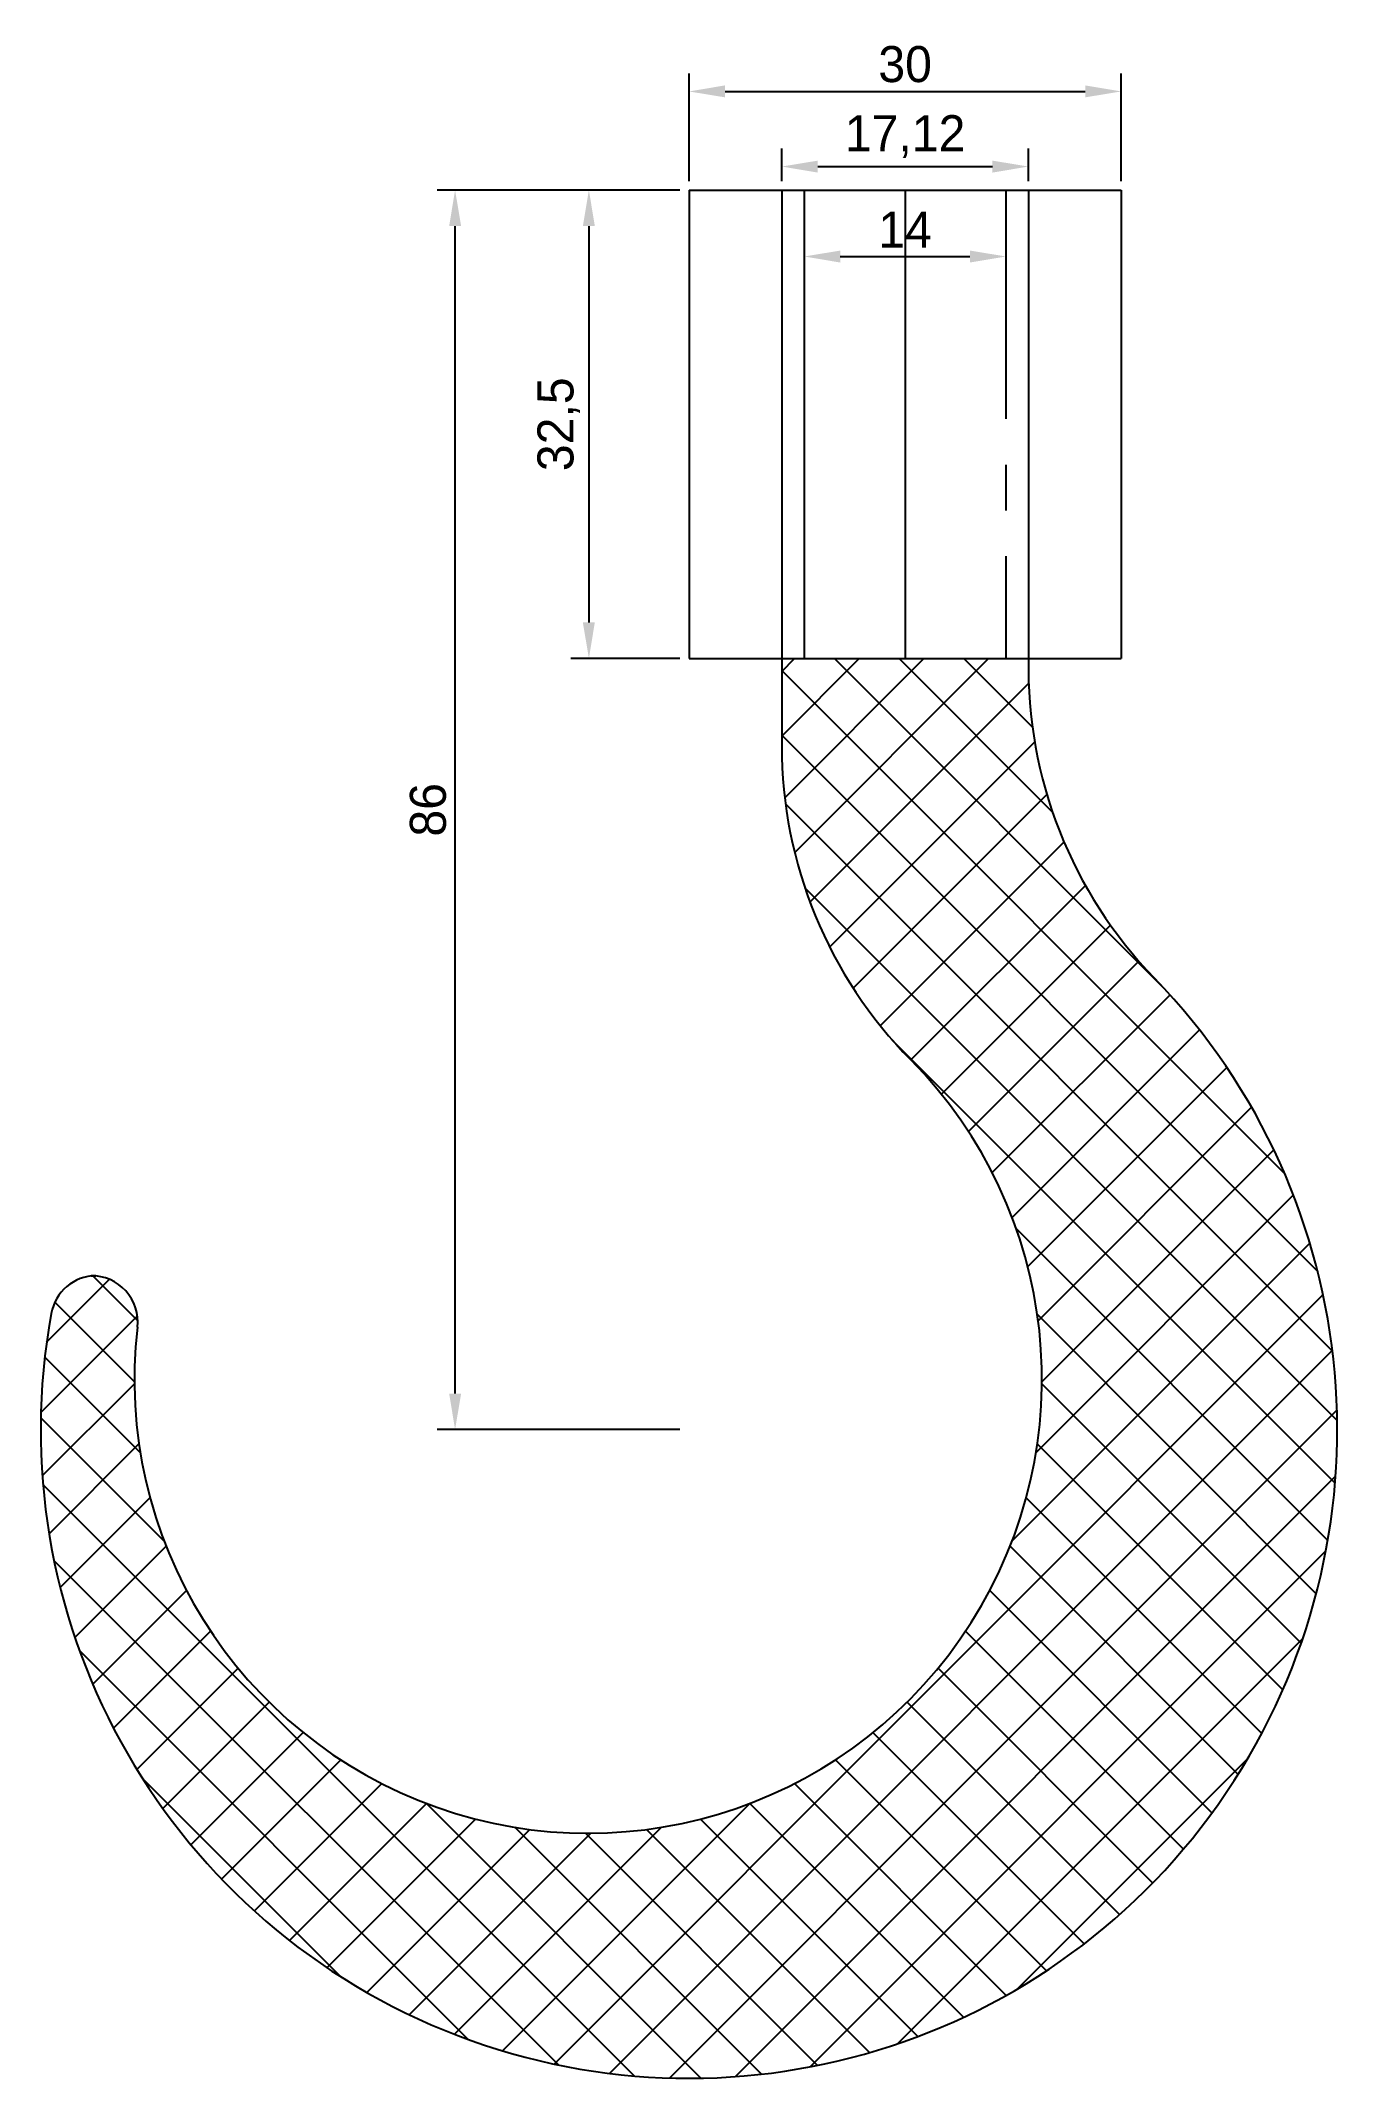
# Model space of a CAD drawing. Header units: millimetres. Extents: x -11614 to -3042, y 13178 to 15416.
# Drawn here: x -6292.7 to -6202.7, y 14670.4 to 14811.8 of the extents above; entities that cross this region are included whole.
import ezdxf

# ---------------------------------------------------------------- set-up
doc = ezdxf.new("R2010")
doc.units = ezdxf.units.MM
doc.header["$LTSCALE"] = 0.5
doc.header["$PDMODE"] = 34
doc.linetypes.add('CENTER', pattern=[50.8, 31.75, -6.35, 6.35, -6.35])
doc.dimstyles.new('ISO-25', dxfattribs={"dimtxt": 2.5, "dimasz": 2.5, "dimexe": 1.25, "dimexo": 0.625, "dimtad": 1, "dimtxsty": 'Standard', "dimcen": 2.5, "dimadec": 0, "dimazin": 0, "dimtfac": 1, "dimtmove": 0, "dimatfit": 3, "dimfxl": 1, "dimarcsym": 0})

msp = doc.modelspace()

# ---------------------------------------------------------------- blocks, each defined once
blk = doc.blocks.new('*D160')
at = {"color": 0, "linetype": 'Continuous', "lineweight": -2, "transparency": 16777216}
for p, q in [((-6247.74, 14802.02), (-6247.74, 14809.49)), ((-6217.74, 14802.02), (-6217.74, 14809.49)), ((-6245.24, 14808.24), (-6220.24, 14808.24))]:
    blk.add_line(p, q, dxfattribs=at)
at = {"color": 0, "linetype": 'Continuous', "transparency": 16777216}
for points in [[(-6245.24, 14808.66), (-6245.24, 14807.83), (-6247.74, 14808.24)], [(-6220.24, 14808.66), (-6220.24, 14807.83), (-6217.74, 14808.24)]]:
    blk.add_solid(points, dxfattribs=at)
at = {"layer": 'Defpoints', "color": 0, "linetype": 'Continuous', "transparency": 16777216}
for p in [(-6217.74, 14808.24), (-6247.74, 14801.4), (-6217.74, 14801.4)]:
    blk.add_point(p, dxfattribs=at)
at = {"color": 0, "linetype": 'Continuous', "transparency": 16777216, "insert": (-6232.74, 14810.12), "char_height": 2.5, "attachment_point": 5}
blk.add_mtext('30', dxfattribs=at)
blk = doc.blocks.new('*D161')
at = {"color": 0, "linetype": 'Continuous', "lineweight": -2, "transparency": 16777216}
for p, q in [((-6241.3, 14802.02), (-6241.3, 14804.28)), ((-6224.18, 14802.02), (-6224.18, 14804.28)), ((-6238.8, 14803.03), (-6226.68, 14803.03))]:
    blk.add_line(p, q, dxfattribs=at)
at = {"color": 0, "linetype": 'Continuous', "transparency": 16777216}
for points in [[(-6238.8, 14803.44), (-6238.8, 14802.61), (-6241.3, 14803.03)], [(-6226.68, 14803.44), (-6226.68, 14802.61), (-6224.18, 14803.03)]]:
    blk.add_solid(points, dxfattribs=at)
at = {"layer": 'Defpoints', "color": 0, "linetype": 'Continuous', "transparency": 16777216}
for p in [(-6224.18, 14803.03), (-6241.3, 14801.4), (-6224.18, 14801.4)]:
    blk.add_point(p, dxfattribs=at)
at = {"color": 0, "linetype": 'Continuous', "transparency": 16777216, "insert": (-6232.74, 14805.11), "char_height": 2.5, "attachment_point": 5}
blk.add_mtext('17,12', dxfattribs=at)
blk = doc.blocks.new('*D162')
at = {"color": 0, "linetype": 'Continuous', "lineweight": -2, "transparency": 16777216}
for p, q in [((-6239.74, 14800.77), (-6239.74, 14795.54)), ((-6225.74, 14800.77), (-6225.74, 14795.54)), ((-6237.24, 14796.79), (-6228.24, 14796.79))]:
    blk.add_line(p, q, dxfattribs=at)
at = {"color": 0, "linetype": 'Continuous', "transparency": 16777216}
for points in [[(-6237.24, 14797.2), (-6237.24, 14796.37), (-6239.74, 14796.79)], [(-6228.24, 14797.2), (-6228.24, 14796.37), (-6225.74, 14796.79)]]:
    blk.add_solid(points, dxfattribs=at)
at = {"layer": 'Defpoints', "color": 0, "linetype": 'Continuous', "transparency": 16777216}
for p in [(-6239.74, 14801.4), (-6225.74, 14801.4), (-6225.74, 14796.79)]:
    blk.add_point(p, dxfattribs=at)
at = {"color": 0, "linetype": 'Continuous', "transparency": 16777216, "insert": (-6232.74, 14798.66), "char_height": 2.5, "attachment_point": 5}
blk.add_mtext('14', dxfattribs=at)
blk = doc.blocks.new('*D163')
at = {"color": 0, "linetype": 'Continuous', "lineweight": -2, "transparency": 16777216}
for p, q in [((-6248.37, 14801.4), (-6255.94, 14801.4)), ((-6254.69, 14798.9), (-6254.69, 14771.4)), ((-6248.37, 14768.9), (-6255.94, 14768.9))]:
    blk.add_line(p, q, dxfattribs=at)
at = {"color": 0, "linetype": 'Continuous', "transparency": 16777216}
for points in [[(-6255.11, 14798.9), (-6254.28, 14798.9), (-6254.69, 14801.4)], [(-6255.11, 14771.4), (-6254.28, 14771.4), (-6254.69, 14768.9)]]:
    blk.add_solid(points, dxfattribs=at)
at = {"layer": 'Defpoints', "color": 0, "linetype": 'Continuous', "transparency": 16777216}
for p in [(-6247.74, 14801.4), (-6254.69, 14768.9), (-6247.74, 14768.9)]:
    blk.add_point(p, dxfattribs=at)
at = {"color": 0, "linetype": 'Continuous', "transparency": 16777216, "insert": (-6256.78, 14785.15), "char_height": 2.5, "attachment_point": 5, "rotation": 90}
blk.add_mtext('32,5', dxfattribs=at)
blk = doc.blocks.new('*D164')
at = {"color": 0, "linetype": 'Continuous', "lineweight": -2, "transparency": 16777216}
for p, q in [((-6248.37, 14801.4), (-6265.23, 14801.4)), ((-6263.98, 14717.9), (-6263.98, 14798.9)), ((-6248.37, 14715.4), (-6265.23, 14715.4))]:
    blk.add_line(p, q, dxfattribs=at)
at = {"color": 0, "linetype": 'Continuous', "transparency": 16777216}
for points in [[(-6264.39, 14798.9), (-6263.56, 14798.9), (-6263.98, 14801.4)], [(-6264.39, 14717.9), (-6263.56, 14717.9), (-6263.98, 14715.4)]]:
    blk.add_solid(points, dxfattribs=at)
at = {"layer": 'Defpoints', "color": 0, "linetype": 'Continuous', "transparency": 16777216}
for p in [(-6263.98, 14801.4), (-6247.74, 14801.4), (-6247.74, 14715.4)]:
    blk.add_point(p, dxfattribs=at)
at = {"color": 0, "linetype": 'Continuous', "transparency": 16777216, "insert": (-6265.85, 14758.4), "char_height": 2.5, "attachment_point": 5, "rotation": 90}
blk.add_mtext('86', dxfattribs=at)

# ---------------------------------------------------------------- dimensions: what is measured, and where the dimension line sits
at = {"linetype": 'Continuous'}
for base, p1, p2, picture, middle in [((-6217.742, 14808.242), (-6247.742, 14801.396), (-6217.742, 14801.396), '*D160', (-6232.742, 14810.117)), ((-6224.182, 14803.027), (-6241.302, 14801.396), (-6224.182, 14801.396), '*D161', (-6232.742, 14805.11)), ((-6225.742, 14796.788), (-6239.742, 14801.396), (-6225.742, 14801.396), '*D162', (-6232.742, 14798.663))]:
    dim = msp.add_linear_dim(base=base, p1=p1, p2=p2, dimstyle='ISO-25', dxfattribs=at)
    dim.commit()
    dim.dimension.update_dxf_attribs({"geometry": picture, "text_midpoint": middle})
for base, p1, p2, picture, middle in [((-6263.976, 14801.396), (-6247.742, 14715.396), (-6247.742, 14801.396), '*D164', (-6265.851, 14758.396)), ((-6254.694, 14768.896), (-6247.742, 14801.396), (-6247.742, 14768.896), '*D163', (-6256.778, 14785.146))]:
    dim = msp.add_linear_dim(base=base, p1=p1, p2=p2, angle=90, dimstyle='ISO-25', dxfattribs=at)
    dim.commit()
    dim.dimension.update_dxf_attribs({"geometry": picture, "text_midpoint": middle})

# ---------------------------------------------------------------- hatches: boundary and pattern name
at = {"linetype": 'Continuous'}
h = msp.add_hatch(dxfattribs=at)
h.set_pattern_fill('ANSI37', color=256)
h.paths.add_polyline_path([(-6215.437, 14746.723, -0.199884), (-6224.176, 14768.896), (-6241.302, 14768.896), (-6241.302, 14762.843, 0.1974631), (-6232.344, 14741.045, -1.5889539), (-6286.034, 14722.507, 0.4357782), (-6289.079, 14726.071, 0.3437421), (-6292.015, 14723.451, 1.6387635)])

# ---------------------------------------------------------------- linework, layer by layer
for p, q in [((-6247.742, 14801.396), (-6217.742, 14801.396)), ((-6247.742, 14801.396), (-6247.742, 14768.896)), ((-6241.302, 14801.396), (-6241.302, 14762.843)), ((-6239.742, 14801.396), (-6239.742, 14768.896)), ((-6232.742, 14801.396), (-6232.742, 14768.896)), ((-6224.182, 14801.396), (-6224.182, 14768.896)), ((-6217.742, 14801.396), (-6217.742, 14768.896)), ((-6247.742, 14768.896), (-6217.742, 14768.896)), ((-6289.253, 14726.074), (-6288.906, 14726.078))]:
    msp.add_line(p, q, dxfattribs=at)
at = {"linetype": 'CENTER'}
msp.add_line((-6225.742, 14801.396), (-6225.742, 14768.896), dxfattribs=at)
at = {"linetype": 'Continuous'}
for centre, radius, start, end in [((-6193.182, 14768.303), 31, 178.90489, 224.11906), ((-6210.302, 14762.843), 31, 180, 224.6804), ((-6247.742, 14715.396), 45, 169.68793, 44.11906), ((-6254.742, 14718.896), 31.5, 173.4166, 44.6804), ((-6288.867, 14722.878), 3.2, 90.70531, 169.68793), ((-6289.213, 14722.874), 3.2, 353.4166, 90.70531)]:
    msp.add_arc(centre, radius, start, end, dxfattribs=at)

msp.set_redraw_order([(e.dxf.handle, doc.entitydb.next_handle()) for e in msp.query("TEXT MTEXT ATTDEF DIMENSION ARC_DIMENSION")])  # texts and dimensions are drawn at this point

doc.saveas('drawing.dxf')
